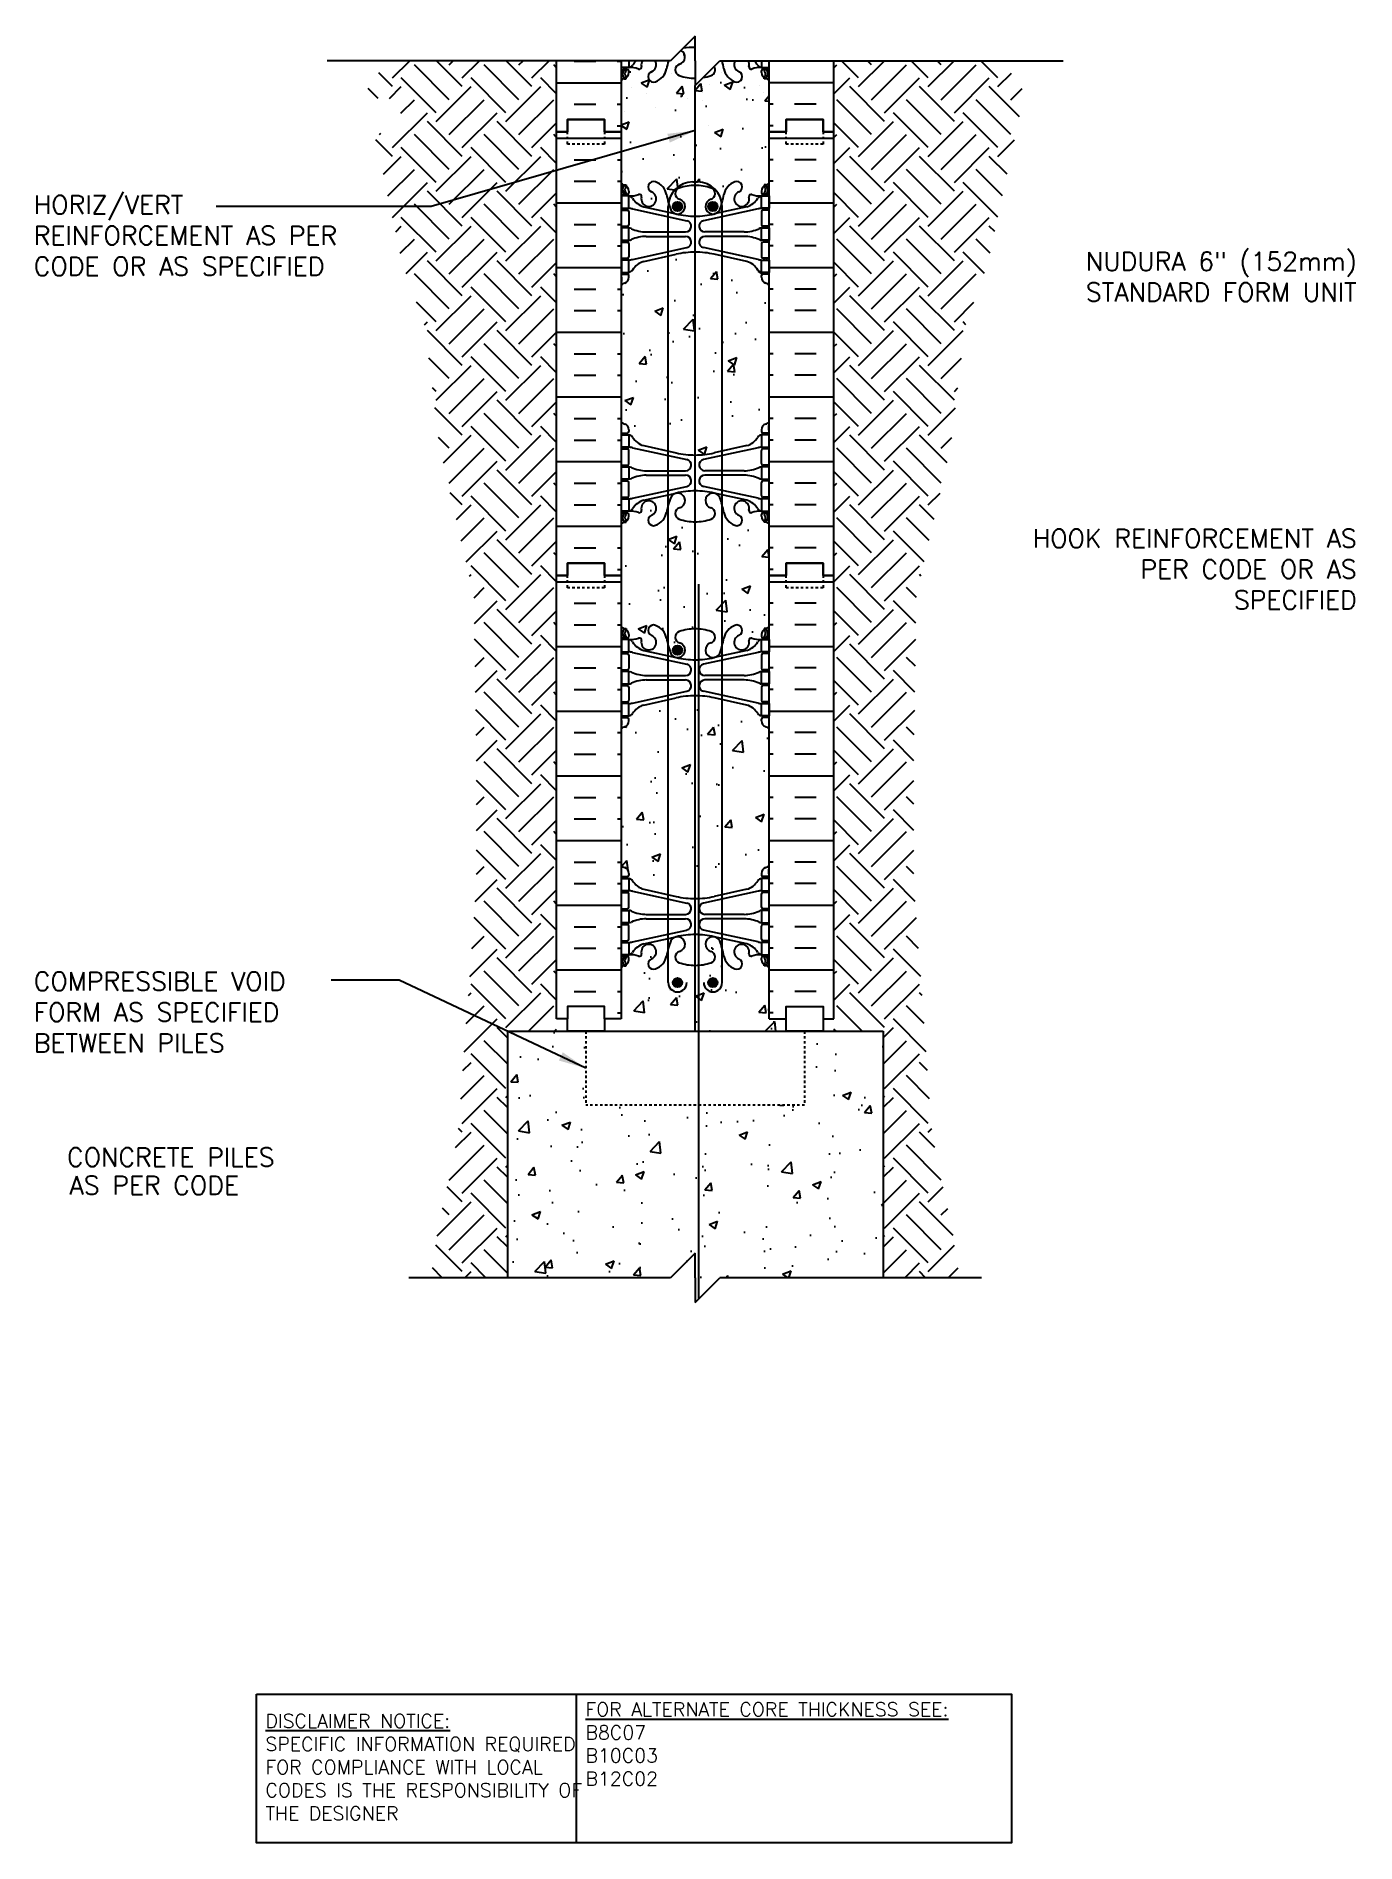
# Model space of a CAD drawing. Header units: inches. Extents: x 199.3 to 252.8, y 27.7 to 101.
import ezdxf
from ezdxf.enums import TextEntityAlignment as Align

# ---------------------------------------------------------------- set-up
doc = ezdxf.new("R2010")
doc.units = ezdxf.units.IN
doc.header["$LTSCALE"] = 0.5
doc.header["$MEASUREMENT"] = 0
doc.linetypes.add('DASHED2', pattern=[0.375, 0.25, -0.125])
doc.linetypes.add('HIDDEN2', pattern=[0.1875, 0.125, -0.0625])
for name, color, linetype in [('HATCH', 12, 'Continuous'), ('line25', 2, 'Continuous'), ('LINE3', 3, 'Continuous'), ('LINE50', 5, 'Continuous'), ('LINE9', 9, 'Continuous'), ('TEXT', 4, 'Continuous'), ('Web_Edge', 9, 'Continuous')]:
    doc.layers.add(name, color=color, linetype=linetype)
doc.styles.add('DIM', font='romans.shx', dxfattribs={"width": 0.7})
doc.styles.add('ROMANS', font='romans.shx', dxfattribs={"height": 0.75})
doc.styles.get("Standard").update_dxf_attribs({"font": 'romans.shx', "height": 0.75})
doc.dimstyles.new('ext_12', dxfattribs={"dimscale": 12, "dimtxt": 0.09375, "dimasz": 0.09375, "dimexe": 0.09375, "dimexo": 0.0625, "dimgap": 0.0625, "dimtad": 1, "dimdec": 1, "dimzin": 3, "dimdsep": 46, "dimlunit": 4, "dimtxsty": 'DIM', "dimcen": 0.09, "dimdle": 0.09375, "dimclrt": 4, "dimadec": 0, "dimazin": 0, "dimtfac": 1, "dimtdec": 1, "dimtmove": 2, "dimatfit": 3, "dimfxl": 1, "dimfrac": 2, "dimtolj": 1, "dimtzin": 0, "dimarcsym": 0})

msp = doc.modelspace()

# ---------------------------------------------------------------- texts
at = {"layer": 'TEXT', "style": 'ROMANS'}
for s, p in [('CONCRETE PILES ', (209.462, 55.15)), (' AS PER CODE ', (208.019, 54.008))]:
    msp.add_text(s, height=0.75, dxfattribs=at).set_placement(p, align=Align.RIGHT)
at = {"layer": 'TEXT', "char_height": 0.75, "width": 14.45078, "style": 'ROMANS'}
for s, insert, attachment_point in [('HORIZ/VERT REINFORCEMENT AS PER CODE OR AS SPECIFIED', (199.176, 92.925), 4), ('NUDURA 6" (152mm) STANDARD FORM UNIT', (252.869, 91.251), 6), ('HOOK REINFORCEMENT AS PER CODE OR AS SPECIFIED', (252.869, 79.385), 6), ('COMPRESSIBLE VOID FORM AS SPECIFIED BETWEEN PILES', (199.176, 61.409), 4)]:
    msp.add_mtext(s, dxfattribs=dict(at, insert=insert, attachment_point=attachment_point))
at = {"layer": 'TEXT', "char_height": 0.5625, "attachment_point": 4}
for s, insert, width in [('{\\LFOR ALTERNATE CORE THICKNESS SEE:\\P}B8C07\\PB10C03\\PB12C02', (221.571, 31.712), 23.33295), ('{\\LDISCLAIMER NOTICE:}\\PSPECIFIC INFORMATION REQUIRED FOR COMPLIANCE WITH LOCAL CODES IS THE RESPONSIBILITY OF THE DESIGNER', (208.579, 30.772), 14.00235)]:
    msp.add_mtext(s, dxfattribs=dict(at, insert=insert, width=width))

# ---------------------------------------------------------------- hatches: boundary and pattern name
at = {"layer": 'HATCH'}
h = msp.add_hatch(dxfattribs=at)
h.set_pattern_fill('EARTH', color=256, scale=8, angle=45, style=0)
h.set_pattern_definition([(135, (345.6143, 24.3634), (-2e-16, 2.828427), [2, -2]), (135, (346.1447, 24.8937), (-2e-16, 2.828427), [2, -2]), (135, (346.675, 25.424), (-2e-16, 2.828427), [2, -2]), (45, (346.675, 25.7776), (2.828427, 4e-16), [2, -2]), (45, (346.1447, 26.308), (2.828427, 4e-16), [2, -2]), (45, (345.6143, 26.8383), (2.828427, 4e-16), [2, -2])])
h.paths.add_polyline_path([(214.081, 97.073), (213.008, 97.073), (214.147, 91.773), (215.046, 89.276), (215.646, 84.384), (217.045, 78.293), (217.145, 71.603), (217.145, 66.611), (216.398, 56.386), (215.597, 52.652), (215.298, 50.634), (218.398, 50.634), (218.398, 60.634), (220.398, 60.634), (220.398, 100.015), (213.679, 100.015), (212.752, 99.089), (212.752, 98.486), (214.081, 98.486)])
h = msp.add_hatch(dxfattribs=at)
h.set_pattern_fill('AR-CONC', color=256, scale=0.5)
h.paths.add_polyline_path([(226.023, 98.803), (226.008, 98.804), (226.023, 98.822), (226.023, 99.015), (226.023, 99.309, -0.082755), (225.374, 99.417, -0.735593), (225.387, 99.875, 0.678361), (225.446, 100.439), (225.023, 100.015), (224.935, 100.015, 0.028192), (224.863, 99.685, -0.24438), (224.414, 99.164, -1), (224.251, 99.573, 0.464714), (224.398, 100.015), (223.878, 100.015, 0.198114), (223.841, 99.786, -0.601435), (223.721, 99.681, 0.10046), (223.328, 99.738), (223.223, 99.738), (223.223, 99.668), (223.27, 99.668, -0.414214), (223.333, 99.605), (223.333, 99.538, -0.249069), (223.223, 99.331), (223.223, 99.289), (223.133, 99.289, 0.064398), (223.023, 99.223), (223.023, 97.418), (223.348, 97.543), (223.246, 97.24), (223.023, 97.391), (223.023, 97.134), (223.023, 95.045, 0.064398), (223.133, 94.979), (223.223, 94.979), (223.223, 94.937, -0.249069), (223.333, 94.73), (223.333, 94.663, -0.414214), (223.27, 94.6), (223.223, 94.6), (223.223, 94.53), (223.328, 94.53, 0.10046), (223.721, 94.588, -0.601435), (223.841, 94.483, 2.182095), (224.251, 94.696, -1), (224.414, 95.104, -0.24438), (224.863, 94.583, 0.029495), (224.939, 94.238, -0.374225), (225.929, 95.1), (226.023, 95.1)])
h.paths.add_polyline_path([(229.023, 99.223, 0.064398), (228.913, 99.289), (228.823, 99.289), (228.823, 99.331, -0.249069), (228.713, 99.538), (228.713, 99.605, -0.414214), (228.775, 99.668), (228.823, 99.668), (228.823, 99.738), (228.718, 99.738, 0.10046), (228.324, 99.681, -0.601435), (228.204, 99.786, 0.198114), (228.168, 100.015), (227.648, 100.015, 0.464714), (227.794, 99.573, -1), (227.631, 99.164, -0.24438), (227.183, 99.685, 0.028192), (227.111, 100.015), (227.023, 100.015), (226.789, 99.782, -0.500184), (226.671, 99.417, -0.042559), (226.342, 99.334), (226.023, 99.015), (226.023, 98.822), (226.249, 99.091), (226.307, 98.778), (226.023, 98.803), (226.023, 95.1), (226.116, 95.1, -0.374225), (227.107, 94.238, 0.029495), (227.183, 94.583, -0.24438), (227.631, 95.104, -1), (227.794, 94.696, 2.182095), (228.204, 94.483, -0.601435), (228.324, 94.588, 0.10046), (228.718, 94.53), (228.823, 94.53), (228.823, 94.6), (228.775, 94.6, -0.414214), (228.713, 94.663), (228.713, 94.73, -0.249069), (228.823, 94.937), (228.823, 94.979), (228.913, 94.979, 0.064398), (229.023, 95.045), (229.023, 97.134)])
h.paths.add_polyline_path([(227.198, 99.021), (227.549, 99.156), (227.448, 98.853)], flags=16)
h.paths.add_polyline_path([(224.929, 92.09), (223.933, 91.871, 0.196323), (223.484, 91.525, -0.188973), (223.328, 91.43), (223.223, 91.43), (223.223, 91.36), (223.27, 91.36, -0.414214), (223.333, 91.298), (223.333, 91.23, -0.317837), (223.166, 90.995, 0.082415), (223.023, 90.916), (223.023, 85.353, 0.082415), (223.166, 85.274, -0.317837), (223.333, 85.038), (223.333, 84.97, -0.414214), (223.27, 84.908), (223.223, 84.908), (223.223, 84.838), (223.328, 84.838, -0.188973), (223.484, 84.743, 0.196323), (223.933, 84.397), (224.929, 84.178)])
h.paths.add_polyline_path([(226.023, 92.251, 0.057795), (225.255, 92.162), (224.929, 92.09), (224.929, 84.178), (225.255, 84.106, 0.057795), (226.023, 84.017)])
h.paths.add_polyline_path([(227.116, 92.09), (226.791, 92.162, 0.057795), (226.023, 92.251), (226.023, 84.017, 0.057795), (226.791, 84.106), (227.116, 84.178)])
h.paths.add_polyline_path([(229.023, 90.916, 0.082415), (228.879, 90.995, -0.317837), (228.713, 91.23), (228.713, 91.298, -0.414214), (228.775, 91.36), (228.823, 91.36), (228.823, 91.43), (228.718, 91.43, -0.188973), (228.562, 91.525, 0.196323), (228.113, 91.871), (227.116, 92.09), (227.116, 84.178), (228.113, 84.397, 0.196323), (228.562, 84.743, -0.188973), (228.718, 84.838), (228.823, 84.838), (228.823, 84.908), (228.775, 84.908, -0.414214), (228.713, 84.97), (228.713, 85.038, -0.317837), (228.879, 85.274, 0.082415), (229.023, 85.353)])
h.paths.add_polyline_path([(224.929, 81.996, 0.026498), (224.863, 81.685, -0.24438), (224.414, 81.164, -1), (224.251, 81.573, 2.182095), (223.841, 81.786, -0.601435), (223.721, 81.681, 0.10046), (223.328, 81.738), (223.223, 81.738), (223.223, 81.668), (223.27, 81.668, -0.414214), (223.333, 81.605), (223.333, 81.538, -0.249069), (223.223, 81.331), (223.223, 81.289), (223.133, 81.289, 0.064398), (223.023, 81.223), (223.023, 79.134), (223.023, 77.045, 0.064398), (223.133, 76.979), (223.223, 76.979), (223.223, 76.937, -0.249069), (223.333, 76.73), (223.333, 76.663, -0.414214), (223.27, 76.6), (223.223, 76.6), (223.223, 76.53), (223.328, 76.53, 0.10046), (223.721, 76.588, -0.601435), (223.841, 76.483, 2.182095), (224.251, 76.696, -1), (224.414, 77.104, -0.24438), (224.863, 76.583, 0.026498), (224.929, 76.273)])
h.paths.add_polyline_path([(226.023, 81.309, -0.082755), (225.374, 81.417, -0.735593), (225.387, 81.875, 1.553132), (225.029, 82.299, 0.026621), (224.929, 81.996), (224.929, 76.273, 0.026621), (225.029, 75.969, 1.553132), (225.387, 76.394, -0.735593), (225.374, 76.852, -0.082755), (226.023, 76.96)])
h.paths.add_polyline_path([(225.492, 76.1, -1), (225.117, 76.1, -1)], flags=16)
h.paths.add_polyline_path([(227.116, 81.996, 0.026621), (227.017, 82.299, 1.553132), (226.658, 81.875, -0.735593), (226.671, 81.417, -0.082755), (226.023, 81.309), (226.023, 76.96, -0.082755), (226.671, 76.852, -0.735593), (226.658, 76.394, 1.553132), (227.017, 75.969, 0.026621), (227.116, 76.273)])
h.paths.add_polyline_path([(229.023, 79.134), (229.023, 79.43), (228.196, 79.43), (227.116, 79.43), (227.116, 76.273, 0.026498), (227.183, 76.583, -0.24438), (227.631, 77.104, -1), (227.794, 76.696, 2.182095), (228.204, 76.483, -0.601435), (228.324, 76.588, 0.10046), (228.718, 76.53), (228.823, 76.53), (228.823, 76.6), (228.775, 76.6, -0.414214), (228.713, 76.663), (228.713, 76.73, -0.249069), (228.823, 76.937), (228.823, 76.979), (228.913, 76.979, 0.064398), (229.023, 77.045)])
h.paths.add_polyline_path([(229.023, 81.223, 0.064398), (228.913, 81.289), (228.823, 81.289), (228.823, 81.331, -0.249069), (228.713, 81.538), (228.713, 81.605, -0.414214), (228.775, 81.668), (228.823, 81.668), (228.823, 81.738), (228.718, 81.738, 0.10046), (228.324, 81.681, -0.601435), (228.204, 81.786, 2.182095), (227.794, 81.573, -1), (227.631, 81.164, -0.24438), (227.183, 81.685, 0.026498), (227.116, 81.996), (227.116, 79.43), (228.196, 79.43), (229.023, 79.43)])
h.paths.add_polyline_path([(224.929, 74.09), (223.933, 73.871, 0.196323), (223.484, 73.525, -0.188973), (223.328, 73.43), (223.223, 73.43), (223.223, 73.36), (223.27, 73.36, -0.414214), (223.333, 73.298), (223.333, 73.23, -0.317837), (223.166, 72.995, 0.082415), (223.023, 72.916), (223.023, 67.353, 0.082415), (223.166, 67.274, -0.317837), (223.333, 67.038), (223.333, 66.97, -0.414214), (223.27, 66.908), (223.223, 66.908), (223.223, 66.838), (223.328, 66.838, -0.188973), (223.484, 66.743, 0.196323), (223.933, 66.397), (224.929, 66.178)])
h.paths.add_polyline_path([(226.023, 74.251, 0.057795), (225.255, 74.162), (224.929, 74.09), (224.929, 66.178), (225.255, 66.106, 0.057795), (226.023, 66.017)])
h.paths.add_polyline_path([(226.158, 74.248, 0.010075), (226.023, 74.251), (226.023, 66.017, 0.010075), (226.158, 66.02)])
h.paths.add_polyline_path([(227.116, 74.09), (226.791, 74.162, 0.047692), (226.158, 74.248), (226.158, 66.02, 0.047692), (226.791, 66.106), (227.116, 66.178)])
h.paths.add_polyline_path([(229.023, 72.916, 0.082415), (228.879, 72.995, -0.317837), (228.713, 73.23), (228.713, 73.298, -0.414214), (228.775, 73.36), (228.823, 73.36), (228.823, 73.43), (228.718, 73.43, -0.188973), (228.562, 73.525, 0.196323), (228.113, 73.871), (227.116, 74.09), (227.116, 66.178), (228.113, 66.397, 0.196323), (228.562, 66.743, -0.188973), (228.718, 66.838), (228.823, 66.838), (228.823, 66.908), (228.775, 66.908, -0.414214), (228.713, 66.97), (228.713, 67.038, -0.317837), (228.879, 67.274, 0.082415), (229.023, 67.353)])
h.paths.add_polyline_path([(226.023, 63.309, -0.082755), (225.374, 63.417, -0.735593), (225.387, 63.875, 0.955472), (225.249, 64.468), (225.229, 64.464, 0.223253), (225.029, 64.299, 0.053157), (224.863, 63.685, -0.24438), (224.414, 63.164, -1), (224.251, 63.573, 2.182095), (223.841, 63.786, -0.601435), (223.721, 63.681, 0.10046), (223.328, 63.738), (223.223, 63.738), (223.223, 63.668), (223.27, 63.668, -0.414214), (223.333, 63.605), (223.333, 63.538, -0.249069), (223.223, 63.331), (223.223, 63.289), (223.133, 63.289, 0.064398), (223.023, 63.223), (223.023, 61.134), (222.335, 61.134), (222.335, 60.634), (226.023, 60.634)])
h.paths.add_polyline_path([(225.492, 62.608, -1), (225.117, 62.608, -1)], flags=16)
h.paths.add_polyline_path([(226.158, 63.313, -0.016915), (226.023, 63.309), (226.023, 60.634), (226.158, 60.634)])
h.paths.add_polyline_path([(229.023, 63.223, 0.064398), (228.913, 63.289), (228.823, 63.289), (228.823, 63.331, -0.249069), (228.713, 63.538), (228.713, 63.605, -0.414214), (228.775, 63.668), (228.823, 63.668), (228.823, 63.738), (228.718, 63.738, 0.10046), (228.324, 63.681, -0.601435), (228.204, 63.786, 2.182095), (227.794, 63.573, -1), (227.631, 63.164, -0.24438), (227.183, 63.685, 0.053157), (227.017, 64.299, 0.223253), (226.816, 64.464), (226.797, 64.468, 0.955472), (226.658, 63.875, -0.735593), (226.671, 63.417, -0.065748), (226.158, 63.313), (226.158, 60.634), (229.71, 60.634), (229.71, 61.134), (229.023, 61.134)])
h.paths.add_polyline_path([(226.554, 62.608, -1), (226.929, 62.608, -1)], flags=16)
h = msp.add_hatch(dxfattribs=at)
h.set_pattern_fill('EARTH', color=256, scale=8, angle=45, style=0)
h.set_pattern_definition([(45, (106.431, 24.3634), (2e-16, 2.828427), [2, -2]), (45, (105.9006, 24.8937), (2e-16, 2.828427), [2, -2]), (45, (105.3703, 25.424), (2e-16, 2.828427), [2, -2]), (135, (105.3703, 25.7776), (-2.828427, 4e-16), [2, -2]), (135, (105.9006, 26.308), (-2.828427, 4e-16), [2, -2]), (135, (106.431, 26.8383), (-2.828427, 4e-16), [2, -2])])
h.paths.add_polyline_path([(238.366, 100.015), (231.648, 100.015), (231.648, 60.634), (233.648, 60.634), (233.648, 50.634), (236.748, 50.634), (236.448, 52.652), (235.647, 56.386), (234.9, 66.611), (234.9, 71.603), (235, 78.293), (236.399, 84.384), (236.999, 89.276), (237.898, 91.773), (239.293, 98.262), (239.293, 99.089)])
h = msp.add_hatch(dxfattribs=at)
h.set_pattern_fill('INSUL', color=256, scale=7, style=0)
h.set_pattern_definition([(0, (-2703.139, -317.8753), (0, 2.625), []), (0, (-2703.139, -317.0003), (0, 2.625), [0.875, -0.875]), (0, (-2703.139, -316.1253), (0, 2.625), [0.875, -0.875])])
h.paths.add_polyline_path([(220.398, 79.134), (220.835, 79.134), (220.835, 79.634), (222.335, 79.634), (222.335, 79.134), (223.023, 79.134), (223.023, 97.134), (222.335, 97.134), (222.335, 97.634), (220.835, 97.634), (220.835, 97.134), (220.398, 97.134)])
h = msp.add_hatch(dxfattribs=at)
h.set_pattern_fill('INSUL', color=256, scale=7, style=0)
h.set_pattern_definition([(180, (3155.1842, -317.8753), (0, 2.625), []), (180, (3155.1842, -317.0003), (0, 2.625), [0.875, -0.875]), (180, (3155.1842, -316.1253), (0, 2.625), [0.875, -0.875])])
h.paths.add_polyline_path([(231.648, 79.134), (231.21, 79.134), (231.21, 79.634), (229.71, 79.634), (229.71, 79.134), (229.023, 79.134), (229.023, 97.134), (229.71, 97.134), (229.71, 97.634), (231.21, 97.634), (231.21, 97.134), (231.648, 97.134)])
h = msp.add_hatch(dxfattribs=at)
h.set_pattern_fill('INSUL', color=256, scale=7, style=0)
h.set_pattern_definition([(0, (-2703.139, -335.8753), (0, 2.625), []), (0, (-2703.139, -335.0003), (0, 2.625), [0.875, -0.875]), (0, (-2703.139, -334.1253), (0, 2.625), [0.875, -0.875])])
h.paths.add_polyline_path([(220.398, 61.134), (220.835, 61.134), (220.835, 61.634), (222.335, 61.634), (222.335, 61.134), (223.023, 61.134), (223.023, 79.134), (222.335, 79.134), (222.335, 79.634), (220.835, 79.634), (220.835, 79.134), (220.398, 79.134)])
h = msp.add_hatch(dxfattribs=at)
h.set_pattern_fill('INSUL', color=256, scale=7, style=0)
h.set_pattern_definition([(180, (3155.1842, -335.8753), (0, 2.625), []), (180, (3155.1842, -335.0003), (0, 2.625), [0.875, -0.875]), (180, (3155.1842, -334.1253), (0, 2.625), [0.875, -0.875])])
h.paths.add_polyline_path([(231.648, 61.134), (231.21, 61.134), (231.21, 61.634), (229.71, 61.634), (229.71, 61.134), (229.023, 61.134), (229.023, 79.134), (229.71, 79.134), (229.71, 79.634), (231.21, 79.634), (231.21, 79.134), (231.648, 79.134)])
h = msp.add_hatch(dxfattribs=at)
h.set_pattern_fill('AR-CONC', color=256, scale=0.5)
h.paths.add_polyline_path([(226.158, 57.634), (221.585, 57.634), (221.585, 60.634), (218.398, 60.634), (218.398, 50.634), (225.023, 50.634), (226.023, 51.634), (226.023, 50.634), (226.023, 49.634), (226.158, 49.769)])
h.paths.add_polyline_path([(233.648, 60.634), (230.46, 60.634), (230.46, 57.634), (226.158, 57.634), (226.158, 49.769), (227.023, 50.634), (233.648, 50.634)])
at = {"layer": 'LINE3'}
for points in [[(225.492, 94.1, 1), (225.117, 94.1, 1)], [(226.929, 94.1, 1), (226.554, 94.1, 1)], [(225.492, 76.1, 1), (225.117, 76.1, 1)], [(225.492, 62.608, 1), (225.117, 62.608, 1)], [(226.929, 62.608, 1), (226.554, 62.608, 1)]]:
    msp.add_hatch(color=256, dxfattribs=at).paths.add_polyline_path(points)

# ---------------------------------------------------------------- linework, layer by layer
at = {"layer": 'HATCH'}
for p, q in [((221.111, 100), (221.986, 100)), ((222.861, 100), (223.023, 100)), ((229.184, 100), (229.023, 100)), ((230.934, 100), (230.059, 100)), ((220.398, 99.125), (223.023, 99.125)), ((225.059, 99.505), (225.059, 99.505)), ((226.008, 98.804), (226.249, 99.092)), ((226.307, 98.776), (226.25, 99.089)), ((226.618, 99.042), (226.618, 99.042)), ((226.8, 99.676), (226.8, 99.676)), ((227.103, 99.528), (227.103, 99.528)), ((227.198, 99.021), (227.548, 99.155)), ((227.198, 99.021), (227.447, 98.853)), ((227.447, 98.851), (227.548, 99.153)), ((228.628, 99.001), (228.628, 99.001)), ((231.648, 99.125), (229.023, 99.125)), ((221.111, 98.25), (221.986, 98.25)), ((222.861, 98.25), (223.023, 98.25)), ((223.445, 98.946), (223.445, 98.946)), ((224.051, 98.69), (224.051, 98.69)), ((225.712, 98.501), (225.712, 98.501)), ((226.008, 98.804), (226.307, 98.778)), ((226.114, 98.833), (226.114, 98.833)), ((226.302, 98.385), (226.302, 98.385)), ((228.783, 98.721), (228.783, 98.721)), ((229.184, 98.25), (229.023, 98.25)), ((230.934, 98.25), (230.059, 98.25)), ((223.023, 97.418), (223.347, 97.543)), ((223.157, 97.971), (223.157, 97.971)), ((223.246, 97.238), (223.347, 97.541)), ((224.409, 98.136), (224.409, 98.136)), ((222.861, 97.375), (223.023, 97.375)), ((223.023, 97.391), (223.246, 97.241)), ((226.557, 97.378), (226.557, 97.378)), ((229.184, 97.375), (229.023, 97.375))]:
    msp.add_line(p, q, dxfattribs=at)
at = {"layer": 'HATCH', "linetype": 'HIDDEN2'}
for p, q in [((221.585, 60.634), (221.585, 57.634)), ((230.46, 60.634), (230.46, 57.634)), ((230.46, 57.634), (221.585, 57.634))]:
    msp.add_line(p, q, dxfattribs=at)
at = {"layer": 'line25'}
for p, q in [((223.023, 100.015), (223.023, 97.134)), ((229.023, 97.134), (229.023, 100.015)), ((223.023, 97.134), (223.023, 79.134)), ((229.023, 79.134), (229.023, 97.134)), ((223.023, 79.134), (223.023, 61.134)), ((229.023, 61.134), (229.023, 79.134))]:
    msp.add_line(p, q, dxfattribs=at)
at = {"layer": 'LINE3'}
for p, q in [((226.023, 60.634), (226.023, 99.015)), ((225.929, 95.1), (226.116, 95.1)), ((224.929, 62.608), (224.929, 94.1)), ((227.116, 62.608), (227.116, 94.1)), ((226.158, 78.772), (226.158, 49.769))]:
    msp.add_line(p, q, dxfattribs=at)
for centre in [(225.304, 94.1), (226.741, 94.1), (225.304, 76.1), (225.304, 62.608), (226.741, 62.608)]:
    msp.add_circle(centre, 0.188, dxfattribs=at)
for centre, radius, start, end in [((225.929, 94.1), 1, 90, 180), ((226.116, 94.1), 1, 0, 90), ((225.304, 62.608), 0.375, 180, 0), ((226.741, 62.608), 0.375, 180, 0)]:
    msp.add_arc(centre, radius, start, end, dxfattribs=at)
at = {"layer": 'LINE50'}
for p, q in [((220.398, 97.134), (220.398, 100.015)), ((231.648, 97.134), (231.648, 100.015)), ((220.398, 79.134), (220.398, 97.134)), ((231.648, 79.134), (231.648, 97.134)), ((220.398, 61.134), (220.398, 79.134)), ((231.648, 61.134), (231.648, 79.134)), ((218.398, 60.634), (218.398, 50.634)), ((218.398, 60.634), (233.648, 60.634)), ((233.648, 60.634), (233.648, 50.634))]:
    msp.add_line(p, q, dxfattribs=at)
for points in [[(223.023, 97.134), (222.335, 97.134), (222.335, 97.634), (220.835, 97.634), (220.835, 97.134), (220.398, 97.134)], [(220.398, 97.134), (220.835, 97.134), (220.835, 97.634), (222.335, 97.634), (222.335, 97.134), (223.023, 97.134)], [(229.023, 97.134), (229.71, 97.134), (229.71, 97.634), (231.21, 97.634), (231.21, 97.134), (231.648, 97.134)], [(231.648, 97.134), (231.21, 97.134), (231.21, 97.634), (229.71, 97.634), (229.71, 97.134), (229.023, 97.134)], [(223.023, 79.134), (222.335, 79.134), (222.335, 79.634), (220.835, 79.634), (220.835, 79.134), (220.398, 79.134)], [(220.398, 79.134), (220.835, 79.134), (220.835, 79.634), (222.335, 79.634), (222.335, 79.134), (223.023, 79.134)], [(229.023, 79.134), (229.71, 79.134), (229.71, 79.634), (231.21, 79.634), (231.21, 79.134), (231.648, 79.134)], [(231.648, 79.134), (231.21, 79.134), (231.21, 79.634), (229.71, 79.634), (229.71, 79.134), (229.023, 79.134)], [(223.023, 61.134), (222.335, 61.134), (222.335, 61.634), (220.835, 61.634), (220.835, 61.134), (220.398, 61.134)], [(229.023, 61.134), (229.71, 61.134), (229.71, 61.634), (231.21, 61.634), (231.21, 61.134), (231.648, 61.134)]]:
    msp.add_lwpolyline(points, dxfattribs=at)
at = {"layer": 'LINE9'}
for p, q in [((226.023, 101.015), (225.023, 100.015)), ((226.023, 100.015), (226.023, 101.015)), ((225.023, 100.015), (211.084, 100.015)), ((226.023, 99.015), (227.023, 100.015)), ((226.023, 100.015), (226.023, 99.015)), ((227.023, 100.015), (240.962, 100.015)), ((226.023, 51.634), (225.023, 50.634)), ((226.023, 50.634), (226.023, 51.634)), ((225.023, 50.634), (214.398, 50.634)), ((226.023, 49.634), (227.023, 50.634)), ((226.023, 50.634), (226.023, 49.634)), ((237.648, 50.634), (227.023, 50.634))]:
    msp.add_line(p, q, dxfattribs=at)
at = {"layer": 'LINE9', "linetype": 'DASHED2', "ltscale": 0.15}
for points in [[(222.335, 97.134), (222.335, 97.134), (222.335, 96.634), (220.835, 96.634), (220.835, 97.134), (220.835, 97.134)], [(231.21, 97.134), (231.21, 97.134), (231.21, 96.634), (229.71, 96.634), (229.71, 97.134), (229.71, 97.134)], [(222.335, 79.134), (222.335, 79.134), (222.335, 78.634), (220.835, 78.634), (220.835, 79.134), (220.835, 79.134)], [(231.21, 79.134), (231.21, 79.134), (231.21, 78.634), (229.71, 78.634), (229.71, 79.134), (229.71, 79.134)]]:
    msp.add_lwpolyline(points, dxfattribs=at)
at = {"layer": 'LINE9'}
for points in [[(222.335, 61.134), (222.335, 60.634), (220.835, 60.634), (220.835, 61.134)], [(231.21, 61.134), (231.21, 60.634), (229.71, 60.634), (229.71, 61.134)]]:
    msp.add_lwpolyline(points, dxfattribs=at)
at = {"layer": 'TEXT'}
for points in [[(225.117, 94.1, 0, 0.36, 0), (224.037, 94.1, 0, 0, 0), (206.574, 94.1, 0, 0, 0)], [(230.723, 91.572, 0, 0.36, 0), (231.803, 91.572, 0, 0, 0), (239.865, 91.572, 0, 0, 0)], [(227.116, 79.43, 0, 0.36, 0), (228.196, 79.43, 0, 0, 0), (239.666, 79.43, 0, 0, 0)], [(218.398, 55.436, 0, 0.36, 0), (217.318, 55.436, 0, 0, 0), (209.009, 55.436, 0, 0, 0)]]:
    msp.add_lwpolyline(points, format="xyseb", dxfattribs=at)
msp.add_lwpolyline([(208.212, 33.738), (221.196, 33.738), (221.196, 27.7), (208.212, 27.7)], close=True, dxfattribs=at)
msp.add_lwpolyline([(221.196, 33.738), (238.856, 33.738), (238.856, 27.7), (221.196, 27.7)], dxfattribs=at)
at = {"layer": 'Web_Edge'}
for p, q in [((223.133, 99.668), (223.133, 99.738)), ((223.223, 99.668), (223.223, 99.738)), ((228.823, 99.668), (228.823, 99.738)), ((228.913, 99.668), (228.913, 99.738)), ((223.023, 99.668), (223.27, 99.668)), ((223.023, 99.568), (223.065, 99.568)), ((223.133, 99.289), (223.223, 99.289)), ((223.223, 99.289), (223.223, 99.331)), ((223.333, 99.538), (223.333, 99.605)), ((228.713, 99.538), (228.713, 99.605)), ((229.023, 99.668), (228.775, 99.668)), ((228.823, 99.289), (228.823, 99.331)), ((228.913, 99.289), (228.823, 99.289)), ((229.023, 99.568), (228.981, 99.568)), ((223.023, 94.7), (223.065, 94.7)), ((223.023, 94.6), (223.27, 94.6)), ((223.133, 94.979), (223.223, 94.979)), ((223.133, 94.6), (223.133, 94.53)), ((223.223, 94.979), (223.223, 94.937)), ((223.223, 94.6), (223.223, 94.53)), ((223.333, 94.73), (223.333, 94.663)), ((228.713, 94.73), (228.713, 94.663)), ((229.023, 94.6), (228.775, 94.6)), ((228.913, 94.979), (228.823, 94.979)), ((228.823, 94.979), (228.823, 94.937)), ((228.823, 94.6), (228.823, 94.53)), ((228.913, 94.6), (228.913, 94.53)), ((229.023, 94.7), (228.981, 94.7)), ((223.023, 93.96), (223.27, 93.96)), ((223.133, 94.03), (223.133, 93.96)), ((223.223, 94.03), (223.223, 93.96)), ((223.333, 93.898), (223.333, 93.363)), ((223.472, 94.007), (225.683, 93.525)), ((223.933, 94.089), (225.255, 93.799)), ((228.574, 94.007), (226.362, 93.525)), ((228.113, 94.089), (226.791, 93.799)), ((228.713, 93.898), (228.713, 93.363)), ((229.023, 93.96), (228.775, 93.96)), ((228.823, 94.03), (228.823, 93.96)), ((228.913, 94.03), (228.913, 93.96)), ((223.023, 93.3), (223.27, 93.3)), ((223.133, 93.3), (223.133, 93.23)), ((223.223, 93.3), (223.223, 93.23)), ((229.023, 93.3), (228.775, 93.3)), ((228.823, 93.3), (228.823, 93.23)), ((228.913, 93.3), (228.913, 93.23)), ((223.023, 92.66), (223.27, 92.66)), ((223.133, 92.73), (223.133, 92.66)), ((223.223, 92.73), (223.223, 92.66)), ((223.333, 92.598), (223.333, 92.063)), ((223.472, 91.954), (225.683, 92.436)), ((224.037, 93.07), (225.634, 93.07)), ((224.037, 92.89), (225.634, 92.89)), ((228.574, 91.954), (226.362, 92.436)), ((228.008, 93.07), (226.412, 93.07)), ((228.008, 92.89), (226.412, 92.89)), ((228.713, 92.598), (228.713, 92.063)), ((229.023, 92.66), (228.775, 92.66)), ((228.823, 92.73), (228.823, 92.66)), ((228.913, 92.73), (228.913, 92.66)), ((223.023, 92), (223.27, 92)), ((223.133, 92), (223.133, 91.93)), ((223.223, 92), (223.223, 91.93)), ((223.933, 91.871), (225.255, 92.162)), ((228.113, 91.871), (226.791, 92.162)), ((229.023, 92), (228.775, 92)), ((228.823, 92), (228.823, 91.93)), ((228.913, 92), (228.913, 91.93)), ((223.023, 91.36), (223.27, 91.36)), ((223.033, 91.24), (223.033, 91.054)), ((223.133, 91.43), (223.133, 91.36)), ((223.223, 91.43), (223.223, 91.36)), ((223.333, 91.23), (223.333, 91.298)), ((228.713, 91.23), (228.713, 91.298)), ((229.023, 91.36), (228.775, 91.36)), ((228.823, 91.43), (228.823, 91.36)), ((228.913, 91.43), (228.913, 91.36)), ((229.013, 91.24), (229.013, 91.054)), ((223.033, 85.028), (223.033, 85.214)), ((229.013, 85.028), (229.013, 85.214)), ((223.023, 84.908), (223.27, 84.908)), ((223.133, 84.838), (223.133, 84.908)), ((223.133, 84.268), (223.133, 84.338)), ((223.223, 84.838), (223.223, 84.908)), ((223.223, 84.268), (223.223, 84.338)), ((223.333, 85.038), (223.333, 84.97)), ((223.472, 84.314), (225.683, 83.833)), ((223.933, 84.397), (225.255, 84.106)), ((228.574, 84.314), (226.362, 83.833)), ((228.113, 84.397), (226.791, 84.106)), ((228.713, 85.038), (228.713, 84.97)), ((229.023, 84.908), (228.775, 84.908)), ((228.823, 84.838), (228.823, 84.908)), ((228.823, 84.268), (228.823, 84.338)), ((228.913, 84.838), (228.913, 84.908)), ((228.913, 84.268), (228.913, 84.338)), ((223.023, 84.268), (223.27, 84.268)), ((223.023, 83.608), (223.27, 83.608)), ((223.133, 83.538), (223.133, 83.608)), ((223.223, 83.538), (223.223, 83.608)), ((223.333, 83.67), (223.333, 84.205)), ((228.713, 83.67), (228.713, 84.205)), ((229.023, 84.268), (228.775, 84.268)), ((229.023, 83.608), (228.775, 83.608)), ((228.823, 83.538), (228.823, 83.608)), ((228.913, 83.538), (228.913, 83.608)), ((223.023, 82.968), (223.27, 82.968)), ((223.133, 82.968), (223.133, 83.038)), ((223.223, 82.968), (223.223, 83.038)), ((223.333, 82.37), (223.333, 82.905)), ((224.037, 83.378), (225.634, 83.378)), ((224.037, 83.198), (225.634, 83.198)), ((228.008, 83.378), (226.412, 83.378)), ((228.008, 83.198), (226.412, 83.198)), ((228.713, 82.37), (228.713, 82.905)), ((229.023, 82.968), (228.775, 82.968)), ((228.823, 82.968), (228.823, 83.038)), ((228.913, 82.968), (228.913, 83.038)), ((223.023, 82.308), (223.27, 82.308)), ((223.133, 82.238), (223.133, 82.308)), ((223.223, 82.238), (223.223, 82.308)), ((223.472, 82.262), (225.683, 82.743)), ((223.933, 82.179), (225.255, 82.47)), ((228.574, 82.262), (226.362, 82.743)), ((228.113, 82.179), (226.791, 82.47)), ((229.023, 82.308), (228.775, 82.308)), ((228.823, 82.238), (228.823, 82.308)), ((228.913, 82.238), (228.913, 82.308)), ((223.023, 81.668), (223.27, 81.668)), ((223.023, 81.568), (223.065, 81.568)), ((223.133, 81.668), (223.133, 81.738)), ((223.223, 81.668), (223.223, 81.738)), ((223.333, 81.538), (223.333, 81.605)), ((228.713, 81.538), (228.713, 81.605)), ((229.023, 81.668), (228.775, 81.668)), ((228.823, 81.668), (228.823, 81.738)), ((228.913, 81.668), (228.913, 81.738)), ((229.023, 81.568), (228.981, 81.568)), ((223.133, 81.289), (223.223, 81.289)), ((223.223, 81.289), (223.223, 81.331)), ((228.823, 81.289), (228.823, 81.331)), ((228.913, 81.289), (228.823, 81.289)), ((223.023, 76.7), (223.065, 76.7)), ((223.023, 76.6), (223.27, 76.6)), ((223.133, 76.979), (223.223, 76.979)), ((223.133, 76.6), (223.133, 76.53)), ((223.223, 76.979), (223.223, 76.937)), ((223.223, 76.6), (223.223, 76.53)), ((223.333, 76.73), (223.333, 76.663)), ((228.713, 76.73), (228.713, 76.663)), ((229.023, 76.6), (228.775, 76.6)), ((228.913, 76.979), (228.823, 76.979)), ((228.823, 76.979), (228.823, 76.937)), ((228.823, 76.6), (228.823, 76.53)), ((228.913, 76.6), (228.913, 76.53)), ((229.023, 76.7), (228.981, 76.7)), ((223.023, 75.96), (223.27, 75.96)), ((223.133, 76.03), (223.133, 75.96)), ((223.223, 76.03), (223.223, 75.96)), ((223.333, 75.898), (223.333, 75.363)), ((223.472, 76.007), (225.683, 75.525)), ((223.933, 76.089), (225.255, 75.799)), ((228.574, 76.007), (226.362, 75.525)), ((228.113, 76.089), (226.791, 75.799)), ((228.713, 75.898), (228.713, 75.363)), ((229.023, 75.96), (228.775, 75.96)), ((228.823, 76.03), (228.823, 75.96)), ((228.913, 76.03), (228.913, 75.96)), ((223.023, 75.3), (223.27, 75.3)), ((223.133, 75.3), (223.133, 75.23)), ((223.223, 75.3), (223.223, 75.23)), ((224.037, 75.07), (225.634, 75.07)), ((224.037, 74.89), (225.634, 74.89)), ((228.008, 75.07), (226.412, 75.07)), ((228.008, 74.89), (226.412, 74.89)), ((229.023, 75.3), (228.775, 75.3)), ((228.823, 75.3), (228.823, 75.23)), ((228.913, 75.3), (228.913, 75.23)), ((223.023, 74.66), (223.27, 74.66)), ((223.133, 74.73), (223.133, 74.66)), ((223.223, 74.73), (223.223, 74.66)), ((223.333, 74.598), (223.333, 74.063)), ((223.472, 73.954), (225.683, 74.436)), ((223.933, 73.871), (225.255, 74.162)), ((228.574, 73.954), (226.362, 74.436)), ((228.113, 73.871), (226.791, 74.162)), ((228.713, 74.598), (228.713, 74.063)), ((229.023, 74.66), (228.775, 74.66)), ((228.823, 74.73), (228.823, 74.66)), ((228.913, 74.73), (228.913, 74.66)), ((223.023, 74), (223.27, 74)), ((223.023, 73.36), (223.27, 73.36)), ((223.133, 74), (223.133, 73.93)), ((223.133, 73.43), (223.133, 73.36)), ((223.223, 74), (223.223, 73.93)), ((223.223, 73.43), (223.223, 73.36)), ((229.023, 74), (228.775, 74)), ((229.023, 73.36), (228.775, 73.36)), ((228.823, 74), (228.823, 73.93)), ((228.823, 73.43), (228.823, 73.36)), ((228.913, 74), (228.913, 73.93)), ((228.913, 73.43), (228.913, 73.36)), ((223.033, 73.24), (223.033, 73.054)), ((223.333, 73.23), (223.333, 73.298)), ((228.713, 73.23), (228.713, 73.298)), ((229.013, 73.24), (229.013, 73.054)), ((223.023, 66.908), (223.27, 66.908)), ((223.033, 67.028), (223.033, 67.214)), ((223.133, 66.838), (223.133, 66.908)), ((223.223, 66.838), (223.223, 66.908)), ((223.333, 67.038), (223.333, 66.97)), ((228.713, 67.038), (228.713, 66.97)), ((229.023, 66.908), (228.775, 66.908)), ((228.823, 66.838), (228.823, 66.908)), ((228.913, 66.838), (228.913, 66.908)), ((229.013, 67.028), (229.013, 67.214)), ((223.023, 66.268), (223.27, 66.268)), ((223.133, 66.268), (223.133, 66.338)), ((223.223, 66.268), (223.223, 66.338)), ((223.333, 65.67), (223.333, 66.205)), ((223.472, 66.314), (225.683, 65.833)), ((223.933, 66.397), (225.255, 66.106)), ((228.574, 66.314), (226.362, 65.833)), ((228.113, 66.397), (226.791, 66.106)), ((228.713, 65.67), (228.713, 66.205)), ((229.023, 66.268), (228.775, 66.268)), ((228.823, 66.268), (228.823, 66.338)), ((228.913, 66.268), (228.913, 66.338)), ((223.023, 65.608), (223.27, 65.608)), ((223.133, 65.538), (223.133, 65.608)), ((223.223, 65.538), (223.223, 65.608)), ((224.037, 65.378), (225.634, 65.378)), ((228.008, 65.378), (226.412, 65.378)), ((229.023, 65.608), (228.775, 65.608)), ((228.823, 65.538), (228.823, 65.608)), ((228.913, 65.538), (228.913, 65.608)), ((223.023, 64.968), (223.27, 64.968)), ((223.133, 64.968), (223.133, 65.038)), ((223.223, 64.968), (223.223, 65.038)), ((223.333, 64.37), (223.333, 64.905)), ((223.472, 64.262), (225.683, 64.743)), ((224.037, 65.198), (225.634, 65.198)), ((228.574, 64.262), (226.362, 64.743)), ((228.008, 65.198), (226.412, 65.198)), ((228.713, 64.37), (228.713, 64.905)), ((229.023, 64.968), (228.775, 64.968)), ((228.823, 64.968), (228.823, 65.038)), ((228.913, 64.968), (228.913, 65.038)), ((223.023, 64.308), (223.27, 64.308)), ((223.133, 64.238), (223.133, 64.308)), ((223.223, 64.238), (223.223, 64.308)), ((223.933, 64.179), (225.255, 64.47)), ((228.113, 64.179), (226.791, 64.47)), ((229.023, 64.308), (228.775, 64.308)), ((228.823, 64.238), (228.823, 64.308)), ((228.913, 64.238), (228.913, 64.308)), ((223.023, 63.668), (223.27, 63.668)), ((223.023, 63.568), (223.065, 63.568)), ((223.133, 63.668), (223.133, 63.738)), ((223.133, 63.289), (223.223, 63.289)), ((223.223, 63.668), (223.223, 63.738)), ((223.223, 63.289), (223.223, 63.331)), ((223.333, 63.538), (223.333, 63.605)), ((228.713, 63.538), (228.713, 63.605)), ((229.023, 63.668), (228.775, 63.668)), ((228.823, 63.668), (228.823, 63.738)), ((228.823, 63.289), (228.823, 63.331)), ((228.913, 63.289), (228.823, 63.289)), ((228.913, 63.668), (228.913, 63.738)), ((229.023, 63.568), (228.981, 63.568))]:
    msp.add_line(p, q, dxfattribs=at)
for points in [[(223.328, 100.015), (223.328, 99.738), (223.028, 99.738), (223.028, 100.015)], [(228.718, 100.015), (228.718, 99.738), (229.018, 99.738), (229.018, 100.015)]]:
    msp.add_lwpolyline(points, dxfattribs=at)
for points in [[(223.028, 94.03), (223.328, 94.03), (223.328, 94.53), (223.028, 94.53)], [(229.018, 94.03), (228.718, 94.03), (228.718, 94.53), (229.018, 94.53)], [(223.028, 92.73), (223.328, 92.73), (223.328, 93.23), (223.028, 93.23)], [(229.018, 92.73), (228.718, 92.73), (228.718, 93.23), (229.018, 93.23)], [(223.028, 91.43), (223.328, 91.43), (223.328, 91.93), (223.028, 91.93)], [(229.018, 91.43), (228.718, 91.43), (228.718, 91.93), (229.018, 91.93)], [(223.028, 84.838), (223.328, 84.838), (223.328, 84.338), (223.028, 84.338)], [(229.018, 84.838), (228.718, 84.838), (228.718, 84.338), (229.018, 84.338)], [(223.028, 83.538), (223.328, 83.538), (223.328, 83.038), (223.028, 83.038)], [(229.018, 83.538), (228.718, 83.538), (228.718, 83.038), (229.018, 83.038)], [(223.028, 82.238), (223.328, 82.238), (223.328, 81.738), (223.028, 81.738)], [(229.018, 82.238), (228.718, 82.238), (228.718, 81.738), (229.018, 81.738)], [(223.028, 76.03), (223.328, 76.03), (223.328, 76.53), (223.028, 76.53)], [(229.018, 76.03), (228.718, 76.03), (228.718, 76.53), (229.018, 76.53)], [(223.028, 74.73), (223.328, 74.73), (223.328, 75.23), (223.028, 75.23)], [(229.018, 74.73), (228.718, 74.73), (228.718, 75.23), (229.018, 75.23)], [(223.028, 73.43), (223.328, 73.43), (223.328, 73.93), (223.028, 73.93)], [(229.018, 73.43), (228.718, 73.43), (228.718, 73.93), (229.018, 73.93)], [(223.028, 66.838), (223.328, 66.838), (223.328, 66.338), (223.028, 66.338)], [(229.018, 66.838), (228.718, 66.838), (228.718, 66.338), (229.018, 66.338)], [(223.028, 65.538), (223.328, 65.538), (223.328, 65.038), (223.028, 65.038)], [(229.018, 65.538), (228.718, 65.538), (228.718, 65.038), (229.018, 65.038)], [(223.028, 64.238), (223.328, 64.238), (223.328, 63.738), (223.028, 63.738)], [(229.018, 64.238), (228.718, 64.238), (228.718, 63.738), (229.018, 63.738)]]:
    msp.add_lwpolyline(points, close=True, dxfattribs=at)
for centre, radius, start, end in [((226.023, 97.203), 3.356, 90, 98.44881), ((223.285, 99.984), 0.25, 279.9177, 322.72234), ((223.384, 98.74), 1, 70.0933, 93.21213), ((224.132, 99.456), 0.75, 131.78007, 149.84502), ((223.753, 99.765), 0.09, 251.13486, 13.32049), ((224.138, 99.856), 0.305, 148.49651, 193.32049), ((224.138, 99.856), 0.305, 291.80375, 31.50349), ((227.826, 99.214), 3, 164.51341, 170.97273), ((225.452, 99.644), 0.24, 105.72535, 251.07704), ((225.304, 100.168), 0.305, 285.72535, 62.33115), ((226.593, 99.644), 0.24, 288.92296, 35.21681), ((224.22, 99.214), 3, 9.02727, 15.48659), ((227.908, 99.856), 0.305, 148.49651, 248.19625), ((227.908, 99.856), 0.305, 346.67951, 31.50349), ((228.292, 99.765), 0.09, 166.67951, 288.86514), ((228.662, 98.74), 1, 86.78787, 109.9067), ((227.913, 99.456), 0.75, 30.15498, 48.21993), ((228.761, 99.984), 0.25, 217.27766, 260.0823), ((223.333, 98.831), 0.6, 114.92523, 121.10933), ((223.333, 98.831), 0.5, 109.47122, 128.31666), ((223.065, 99.548), 0.02, 345.84593, 90), ((223.326, 99.483), 0.25, 137.53913, 219.88549), ((223.071, 99.393), 0.02, 294.92523, 19.2084), ((223.169, 99.353), 0.045, 218.552, 40.8121), ((223.175, 99.622), 0.045, 317.53913, 137.53913), ((223.326, 99.483), 0.16, 137.53913, 219.99992), ((223.083, 99.538), 0.25, 289.47122, 360), ((223.27, 99.605), 0.0625, 360, 90), ((224.333, 99.369), 0.22, 111.80375, 291.80375), ((224.138, 99.856), 0.745, 291.80375, 346.73478), ((226.023, 101.309), 2, 251.07704, 270), ((226.023, 101.309), 2, 279.17513, 288.92296), ((227.908, 99.856), 0.745, 193.26522, 248.19625), ((227.713, 99.369), 0.22, 248.19625, 68.19625), ((228.775, 99.605), 0.0625, 90, 180), ((228.963, 99.538), 0.25, 180, 250.52878), ((228.87, 99.622), 0.045, 42.46087, 222.46087), ((228.877, 99.353), 0.045, 139.1879, 321.448), ((228.719, 99.483), 0.16, 320.00008, 42.46087), ((228.713, 98.831), 0.5, 51.68334, 70.52878), ((228.719, 99.483), 0.25, 320.11451, 42.46087), ((228.974, 99.393), 0.02, 160.7916, 245.07477), ((228.981, 99.548), 0.02, 90, 194.15407), ((228.713, 98.831), 0.6, 58.89067, 65.07477), ((223.333, 95.437), 0.5, 231.68334, 250.52878), ((223.333, 95.437), 0.6, 238.89067, 245.07477), ((223.065, 94.72), 0.02, 270, 14.15407), ((223.326, 94.785), 0.25, 140.11451, 222.46087), ((223.071, 94.875), 0.02, 340.7916, 65.07477), ((223.169, 94.916), 0.045, 319.1879, 141.448), ((223.175, 94.647), 0.045, 222.46087, 42.46087), ((223.083, 94.73), 0.25, 0, 70.52878), ((223.326, 94.785), 0.16, 140.00008, 222.46087), ((223.27, 94.663), 0.0625, 270, 0), ((223.384, 95.529), 1, 266.78787, 289.9067), ((223.753, 94.503), 0.09, 346.67951, 108.86514), ((224.138, 94.412), 0.305, 166.67951, 68.19625), ((224.333, 94.9), 0.22, 68.19625, 248.19625), ((224.138, 94.412), 0.745, 13.26522, 68.19625), ((227.826, 95.054), 3, 189.02727, 201.19839), ((225.452, 94.625), 0.24, 108.92296, 254.27465), ((226.023, 92.96), 2, 90, 108.92296), ((226.023, 92.96), 2, 71.07704, 90), ((226.593, 94.625), 0.24, 285.72535, 71.07704), ((224.22, 95.054), 3, 338.80161, 350.97273), ((227.908, 94.412), 0.745, 111.80375, 166.73478), ((227.908, 94.412), 0.305, 111.80375, 13.32049), ((227.713, 94.9), 0.22, 291.80375, 111.80375), ((228.292, 94.503), 0.09, 71.13486, 193.32049), ((228.662, 95.529), 1, 250.0933, 273.21213), ((228.963, 94.73), 0.25, 109.47122, 180), ((228.775, 94.663), 0.0625, 180, 270), ((228.87, 94.647), 0.045, 137.53913, 317.53913), ((228.877, 94.916), 0.045, 38.552, 220.8121), ((228.719, 94.785), 0.16, 317.53913, 39.99992), ((228.713, 95.437), 0.5, 289.47122, 308.31666), ((228.719, 94.785), 0.25, 317.53913, 39.88549), ((228.974, 94.875), 0.02, 114.92523, 199.2084), ((228.981, 94.72), 0.02, 165.84593, 270), ((228.713, 95.437), 0.6, 294.92523, 301.10933), ((223.27, 93.898), 0.0625, 0, 90), ((223.285, 94.284), 0.25, 37.27766, 80.0823), ((223.237, 93.034), 1, 76.42909, 84.79907), ((224.132, 94.812), 0.75, 210.15498, 254.58381), ((225.304, 94.1), 0.305, 205.37817, 74.27465), ((226.741, 94.1), 0.305, 105.72535, 334.62183), ((227.913, 94.812), 0.75, 285.41619, 329.84502), ((228.761, 94.284), 0.25, 99.9177, 142.72234), ((228.808, 93.034), 1, 95.20093, 103.57091), ((228.775, 93.898), 0.0625, 90, 180), ((223.27, 93.363), 0.0625, 270, 0), ((223.324, 93.012), 0.219, 60.49375, 88.91995), ((224.068, 94.67), 1.6, 246.56734, 268.92028), ((226.023, 97.066), 3.356, 256.76915, 270), ((225.634, 93.3), 0.23, 270, 77.60551), ((226.023, 97.066), 3.356, 270, 283.23085), ((226.412, 93.3), 0.23, 102.39449, 270), ((227.978, 94.67), 1.6, 271.07972, 293.43266), ((228.722, 93.012), 0.219, 91.08005, 119.50625), ((228.775, 93.363), 0.0625, 180, 270), ((223.27, 92.598), 0.0625, 0, 90), ((223.324, 92.949), 0.219, 271.08005, 299.50625), ((223.324, 92.949), 0.219, 271.08005, 299.50625), ((224.068, 91.291), 1.6, 91.07972, 113.43266), ((224.068, 91.291), 1.6, 91.07972, 113.43266), ((225.634, 92.66), 0.23, 282.39449, 90), ((226.412, 92.66), 0.23, 90, 257.60551), ((227.978, 91.291), 1.6, 66.56734, 88.92028), ((227.978, 91.291), 1.6, 66.56734, 88.92028), ((228.722, 92.949), 0.219, 240.49375, 268.91995), ((228.722, 92.949), 0.219, 240.49375, 268.91995), ((228.775, 92.598), 0.0625, 90, 180), ((223.27, 92.063), 0.0625, 270, 0), ((223.237, 92.926), 1, 275.20093, 283.57091), ((224.132, 91.148), 0.75, 105.41619, 149.84502), ((226.023, 88.895), 3.356, 90, 103.23085), ((226.023, 88.895), 3.356, 76.76915, 90), ((227.913, 91.148), 0.75, 30.15498, 74.58381), ((228.808, 92.926), 1, 256.42909, 264.79907), ((228.775, 92.063), 0.0625, 180, 270), ((223.013, 91.24), 0.02, 0, 60.01198), ((223.013, 91.054), 0.02, 301.07295, 0), ((223.333, 90.523), 0.6, 121.07295, 121.10933), ((223.333, 90.523), 0.5, 109.47122, 128.31666), ((223.083, 91.23), 0.25, 289.47122, 360), ((223.27, 91.298), 0.0625, 360, 90), ((223.285, 91.677), 0.25, 279.9177, 322.72234), ((228.761, 91.677), 0.25, 217.27766, 260.0823), ((228.775, 91.298), 0.0625, 90, 180), ((228.963, 91.23), 0.25, 180, 250.52878), ((228.713, 90.523), 0.5, 51.68334, 70.52878), ((229.033, 91.24), 0.02, 119.98802, 180), ((229.033, 91.054), 0.02, 180, 238.92705), ((228.713, 90.523), 0.6, 58.89067, 58.92705), ((223.333, 85.745), 0.5, 231.68334, 250.52878), ((223.333, 85.745), 0.6, 238.89067, 238.92705), ((223.013, 85.214), 0.02, 360, 58.92705), ((223.083, 85.038), 0.25, 0, 70.52878), ((228.963, 85.038), 0.25, 109.47122, 180), ((228.713, 85.745), 0.5, 289.47122, 308.31666), ((229.033, 85.214), 0.02, 121.07295, 180), ((228.713, 85.745), 0.6, 301.07295, 301.10933), ((223.013, 85.028), 0.02, 299.98802, 360), ((223.27, 84.97), 0.0625, 270, 0), ((223.285, 84.592), 0.25, 37.27766, 80.0823), ((223.237, 83.342), 1, 76.42909, 84.79907), ((224.132, 85.12), 0.75, 210.15498, 254.58381), ((227.913, 85.12), 0.75, 285.41619, 329.84502), ((228.761, 84.592), 0.25, 99.9177, 142.72234), ((228.808, 83.342), 1, 95.20093, 103.57091), ((228.775, 84.97), 0.0625, 180, 270), ((229.033, 85.028), 0.02, 180, 240.01198), ((223.27, 84.205), 0.0625, 0, 90), ((223.27, 83.67), 0.0625, 270, 0), ((226.023, 87.373), 3.356, 256.76915, 270), ((225.634, 83.608), 0.23, 270, 77.60551), ((226.023, 87.373), 3.356, 270, 283.23085), ((226.412, 83.608), 0.23, 102.39449, 270), ((228.775, 84.205), 0.0625, 90, 180), ((228.775, 83.67), 0.0625, 180, 270), ((223.27, 82.905), 0.0625, 0, 90), ((223.324, 83.319), 0.219, 60.49375, 88.91995), ((223.324, 83.319), 0.219, 60.49375, 88.91995), ((223.324, 83.257), 0.219, 271.08005, 299.50625), ((224.068, 84.978), 1.6, 246.56734, 268.92028), ((224.068, 84.978), 1.6, 246.56734, 268.92028), ((224.068, 81.598), 1.6, 91.07972, 113.43266), ((225.634, 82.968), 0.23, 282.39449, 90), ((226.412, 82.968), 0.23, 90, 257.60551), ((227.978, 84.978), 1.6, 271.07972, 293.43266), ((227.978, 84.978), 1.6, 271.07972, 293.43266), ((227.978, 81.598), 1.6, 66.56734, 88.92028), ((228.722, 83.319), 0.219, 91.08005, 119.50625), ((228.722, 83.319), 0.219, 91.08005, 119.50625), ((228.722, 83.257), 0.219, 240.49375, 268.91995), ((228.775, 82.905), 0.0625, 90, 180), ((223.27, 82.37), 0.0625, 270, 0), ((223.237, 83.234), 1, 275.20093, 283.57091), ((224.132, 81.456), 0.75, 105.41619, 149.84502), ((224.138, 81.856), 0.305, 291.80375, 193.32049), ((227.826, 81.214), 3, 158.80161, 170.97273), ((225.304, 82.168), 0.305, 285.72535, 154.62183), ((226.023, 79.203), 3.356, 90, 103.23085), ((226.023, 79.203), 3.356, 76.76915, 90), ((226.741, 82.168), 0.305, 25.37817, 254.27465), ((224.22, 81.214), 3, 9.02727, 21.19839), ((227.908, 81.856), 0.305, 346.67951, 248.19625), ((227.913, 81.456), 0.75, 30.15498, 74.58381), ((228.808, 83.234), 1, 256.42909, 264.79907), ((228.775, 82.37), 0.0625, 180, 270), ((223.065, 81.548), 0.02, 345.84593, 90), ((223.326, 81.483), 0.25, 137.53913, 219.88549), ((223.071, 81.393), 0.02, 294.92523, 19.2084), ((223.169, 81.353), 0.045, 218.552, 40.8121), ((223.175, 81.622), 0.045, 317.53913, 137.53913), ((223.326, 81.483), 0.16, 137.53913, 219.99992), ((223.083, 81.538), 0.25, 289.47122, 360), ((223.27, 81.605), 0.0625, 360, 90), ((223.285, 81.984), 0.25, 279.9177, 322.72234), ((223.384, 80.74), 1, 70.0933, 93.21213), ((223.753, 81.765), 0.09, 251.13486, 13.32049), ((224.333, 81.369), 0.22, 111.80375, 291.80375), ((224.138, 81.856), 0.745, 291.80375, 346.73478), ((225.452, 81.644), 0.24, 105.72535, 251.07704), ((226.023, 83.309), 2, 251.07704, 270), ((226.023, 83.309), 2, 270, 288.92296), ((226.593, 81.644), 0.24, 288.92296, 74.27465), ((227.908, 81.856), 0.745, 193.26522, 248.19625), ((227.713, 81.369), 0.22, 248.19625, 68.19625), ((228.292, 81.765), 0.09, 166.67951, 288.86514), ((228.662, 80.74), 1, 86.78787, 109.9067), ((228.761, 81.984), 0.25, 217.27766, 260.0823), ((228.775, 81.605), 0.0625, 90, 180), ((228.963, 81.538), 0.25, 180, 250.52878), ((228.87, 81.622), 0.045, 42.46087, 222.46087), ((228.877, 81.353), 0.045, 139.1879, 321.448), ((228.719, 81.483), 0.16, 320.00008, 42.46087), ((228.719, 81.483), 0.25, 320.11451, 42.46087), ((228.974, 81.393), 0.02, 160.7916, 245.07477), ((228.981, 81.548), 0.02, 90, 194.15407), ((223.333, 80.831), 0.6, 114.92523, 121.10933), ((223.333, 80.831), 0.5, 109.47122, 128.31666), ((228.713, 80.831), 0.5, 51.68334, 70.52878), ((228.713, 80.831), 0.6, 58.89067, 65.07477), ((223.333, 77.437), 0.5, 231.68334, 250.52878), ((224.333, 76.9), 0.22, 68.19625, 248.19625), ((224.138, 76.412), 0.745, 13.26522, 68.19625), ((227.908, 76.412), 0.745, 111.80375, 166.73478), ((227.713, 76.9), 0.22, 291.80375, 111.80375), ((228.713, 77.437), 0.5, 289.47122, 308.31666), ((223.333, 77.437), 0.6, 238.89067, 245.07477), ((223.065, 76.72), 0.02, 270, 14.15407), ((223.326, 76.785), 0.25, 140.11451, 222.46087), ((223.071, 76.875), 0.02, 340.7916, 65.07477), ((223.169, 76.916), 0.045, 319.1879, 141.448), ((223.175, 76.647), 0.045, 222.46087, 42.46087), ((223.083, 76.73), 0.25, 0, 70.52878), ((223.326, 76.785), 0.16, 140.00008, 222.46087), ((223.27, 76.663), 0.0625, 270, 0), ((223.384, 77.529), 1, 266.78787, 289.9067), ((223.285, 76.284), 0.25, 37.27766, 80.0823), ((224.132, 76.812), 0.75, 210.15498, 254.58381), ((223.753, 76.503), 0.09, 346.67951, 108.86514), ((224.138, 76.412), 0.305, 166.67951, 68.19625), ((227.826, 77.054), 3, 189.02727, 201.19839), ((225.304, 76.1), 0.305, 205.37817, 74.27465), ((225.452, 76.625), 0.24, 108.92296, 254.27465), ((226.023, 74.96), 2, 90, 108.92296), ((226.023, 74.96), 2, 71.07704, 90), ((226.741, 76.1), 0.305, 105.72535, 334.62183), ((226.593, 76.625), 0.24, 285.72535, 71.07704), ((224.22, 77.054), 3, 338.80161, 350.97273), ((227.908, 76.412), 0.305, 111.80375, 13.32049), ((227.913, 76.812), 0.75, 285.41619, 329.84502), ((228.292, 76.503), 0.09, 71.13486, 193.32049), ((228.662, 77.529), 1, 250.0933, 273.21213), ((228.761, 76.284), 0.25, 99.9177, 142.72234), ((228.963, 76.73), 0.25, 109.47122, 180), ((228.775, 76.663), 0.0625, 180, 270), ((228.87, 76.647), 0.045, 137.53913, 317.53913), ((228.877, 76.916), 0.045, 38.552, 220.8121), ((228.719, 76.785), 0.16, 317.53913, 39.99992), ((228.719, 76.785), 0.25, 317.53913, 39.88549), ((228.974, 76.875), 0.02, 114.92523, 199.2084), ((228.981, 76.72), 0.02, 165.84593, 270), ((228.713, 77.437), 0.6, 294.92523, 301.10933), ((223.27, 75.898), 0.0625, 0, 90), ((223.237, 75.034), 1, 76.42909, 84.79907), ((226.023, 79.066), 3.356, 256.76915, 270), ((225.634, 75.3), 0.23, 270, 77.60551), ((226.023, 79.066), 3.356, 270, 283.23085), ((226.412, 75.3), 0.23, 102.39449, 270), ((228.808, 75.034), 1, 95.20093, 103.57091), ((228.775, 75.898), 0.0625, 90, 180), ((223.27, 75.363), 0.0625, 270, 0), ((223.324, 75.012), 0.219, 60.49375, 88.91995), ((224.068, 76.67), 1.6, 246.56734, 268.92028), ((224.068, 73.291), 1.6, 91.07972, 113.43266), ((224.068, 73.291), 1.6, 91.07972, 113.43266), ((225.634, 74.66), 0.23, 282.39449, 90), ((226.412, 74.66), 0.23, 90, 257.60551), ((227.978, 76.67), 1.6, 271.07972, 293.43266), ((227.978, 73.291), 1.6, 66.56734, 88.92028), ((227.978, 73.291), 1.6, 66.56734, 88.92028), ((228.722, 75.012), 0.219, 91.08005, 119.50625), ((228.775, 75.363), 0.0625, 180, 270), ((223.27, 74.598), 0.0625, 0, 90), ((223.27, 74.063), 0.0625, 270, 0), ((223.324, 74.949), 0.219, 271.08005, 299.50625), ((223.324, 74.949), 0.219, 271.08005, 299.50625), ((226.023, 70.895), 3.356, 90, 103.23085), ((226.023, 70.895), 3.356, 76.76915, 90), ((228.722, 74.949), 0.219, 240.49375, 268.91995), ((228.722, 74.949), 0.219, 240.49375, 268.91995), ((228.775, 74.598), 0.0625, 90, 180), ((228.775, 74.063), 0.0625, 180, 270), ((223.27, 73.298), 0.0625, 360, 90), ((223.237, 74.926), 1, 275.20093, 283.57091), ((223.285, 73.677), 0.25, 279.9177, 322.72234), ((224.132, 73.148), 0.75, 105.41619, 149.84502), ((227.913, 73.148), 0.75, 30.15498, 74.58381), ((228.761, 73.677), 0.25, 217.27766, 260.0823), ((228.808, 74.926), 1, 256.42909, 264.79907), ((228.775, 73.298), 0.0625, 90, 180), ((223.013, 73.24), 0.02, 0, 60.01198), ((223.013, 73.054), 0.02, 301.07295, 0), ((223.333, 72.523), 0.6, 121.07295, 121.10933), ((223.333, 72.523), 0.5, 109.47122, 128.31666), ((223.083, 73.23), 0.25, 289.47122, 360), ((228.963, 73.23), 0.25, 180, 250.52878), ((228.713, 72.523), 0.5, 51.68334, 70.52878), ((229.033, 73.24), 0.02, 119.98802, 180), ((229.033, 73.054), 0.02, 180, 238.92705), ((228.713, 72.523), 0.6, 58.89067, 58.92705), ((223.333, 67.745), 0.5, 231.68334, 250.52878), ((223.333, 67.745), 0.6, 238.89067, 238.92705), ((223.013, 67.214), 0.02, 360, 58.92705), ((223.013, 67.028), 0.02, 299.98802, 360), ((223.083, 67.038), 0.25, 0, 70.52878), ((223.27, 66.97), 0.0625, 270, 0), ((223.285, 66.592), 0.25, 37.27766, 80.0823), ((224.132, 67.12), 0.75, 210.15498, 254.58381), ((227.913, 67.12), 0.75, 285.41619, 329.84502), ((228.761, 66.592), 0.25, 99.9177, 142.72234), ((228.963, 67.038), 0.25, 109.47122, 180), ((228.775, 66.97), 0.0625, 180, 270), ((228.713, 67.745), 0.5, 289.47122, 308.31666), ((229.033, 67.214), 0.02, 121.07295, 180), ((229.033, 67.028), 0.02, 180, 240.01198), ((228.713, 67.745), 0.6, 301.07295, 301.10933), ((223.27, 66.205), 0.0625, 0, 90), ((223.237, 65.342), 1, 76.42909, 84.79907), ((226.023, 69.373), 3.356, 256.76915, 270), ((226.023, 69.373), 3.356, 270, 283.23085), ((228.808, 65.342), 1, 95.20093, 103.57091), ((228.775, 66.205), 0.0625, 90, 180), ((223.27, 65.67), 0.0625, 270, 0), ((223.324, 65.319), 0.219, 60.49375, 88.91995), ((223.324, 65.319), 0.219, 60.49375, 88.91995), ((224.068, 66.978), 1.6, 246.56734, 268.92028), ((224.068, 66.978), 1.6, 246.56734, 268.92028), ((225.634, 65.608), 0.23, 270, 77.60551), ((226.412, 65.608), 0.23, 102.39449, 270), ((227.978, 66.978), 1.6, 271.07972, 293.43266), ((227.978, 66.978), 1.6, 271.07972, 293.43266), ((228.722, 65.319), 0.219, 91.08005, 119.50625), ((228.722, 65.319), 0.219, 91.08005, 119.50625), ((228.775, 65.67), 0.0625, 180, 270), ((223.27, 64.905), 0.0625, 0, 90), ((223.324, 65.257), 0.219, 271.08005, 299.50625), ((224.068, 63.598), 1.6, 91.07972, 113.43266), ((226.023, 61.203), 3.356, 90, 103.23085), ((225.634, 64.968), 0.23, 282.39449, 90), ((226.023, 61.203), 3.356, 76.76915, 90), ((226.412, 64.968), 0.23, 90, 257.60551), ((227.978, 63.598), 1.6, 66.56734, 88.92028), ((228.722, 65.257), 0.219, 240.49375, 268.91995), ((228.775, 64.905), 0.0625, 90, 180), ((223.27, 64.37), 0.0625, 270, 0), ((223.237, 65.234), 1, 275.20093, 283.57091), ((223.285, 63.984), 0.25, 279.9177, 322.72234), ((224.132, 63.456), 0.75, 105.41619, 149.84502), ((223.753, 63.765), 0.09, 251.13486, 13.32049), ((224.138, 63.856), 0.305, 291.80375, 193.32049), ((227.826, 63.214), 3, 158.80161, 170.97273), ((225.304, 64.168), 0.305, 285.72535, 154.62183), ((225.452, 63.644), 0.24, 105.72535, 251.07704), ((226.741, 64.168), 0.305, 25.37817, 254.27465), ((226.593, 63.644), 0.24, 288.92296, 74.27465), ((224.22, 63.214), 3, 9.02727, 21.19839), ((227.908, 63.856), 0.305, 346.67951, 248.19625), ((227.913, 63.456), 0.75, 30.15498, 74.58381), ((228.292, 63.765), 0.09, 166.67951, 288.86514), ((228.761, 63.984), 0.25, 217.27766, 260.0823), ((228.808, 65.234), 1, 256.42909, 264.79907), ((228.775, 64.37), 0.0625, 180, 270), ((223.333, 62.831), 0.6, 114.92523, 121.10933), ((223.333, 62.831), 0.5, 109.47122, 128.31666), ((223.065, 63.548), 0.02, 345.84593, 90), ((223.326, 63.483), 0.25, 137.53913, 219.88549), ((223.071, 63.393), 0.02, 294.92523, 19.2084), ((223.169, 63.353), 0.045, 218.552, 40.8121), ((223.175, 63.622), 0.045, 317.53913, 137.53913), ((223.326, 63.483), 0.16, 137.53913, 219.99992), ((223.083, 63.538), 0.25, 289.47122, 360), ((223.27, 63.605), 0.0625, 360, 90), ((223.384, 62.74), 1, 70.0933, 93.21213), ((224.333, 63.369), 0.22, 111.80375, 291.80375), ((224.138, 63.856), 0.745, 291.80375, 346.73478), ((226.023, 65.309), 2, 251.07704, 270), ((226.023, 65.309), 2, 270, 288.92296), ((227.908, 63.856), 0.745, 193.26522, 248.19625), ((227.713, 63.369), 0.22, 248.19625, 68.19625), ((228.662, 62.74), 1, 86.78787, 109.9067), ((228.775, 63.605), 0.0625, 90, 180), ((228.963, 63.538), 0.25, 180, 250.52878), ((228.87, 63.622), 0.045, 42.46087, 222.46087), ((228.877, 63.353), 0.045, 139.1879, 321.448), ((228.719, 63.483), 0.16, 320.00008, 42.46087), ((228.713, 62.831), 0.5, 51.68334, 70.52878), ((228.719, 63.483), 0.25, 320.11451, 42.46087), ((228.974, 63.393), 0.02, 160.7916, 245.07477), ((228.981, 63.548), 0.02, 90, 194.15407), ((228.713, 62.831), 0.6, 58.89067, 65.07477)]:
    msp.add_arc(centre, radius, start, end, dxfattribs=at)

msp.set_redraw_order([(e.dxf.handle, doc.entitydb.next_handle()) for e in msp.query("TEXT MTEXT ATTDEF DIMENSION ARC_DIMENSION")])  # texts and dimensions are drawn at this point

# ---------------------------------------------------------------- leaders
at = {"layer": 'TEXT'}
for points in [[(226.023, 97.184), (215.305, 94.1), (206.574, 94.1)], [(221.585, 59.134), (214.011, 62.706), (211.248, 62.706)]]:
    msp.add_leader(points, dimstyle='ext_12', override={"dimgap": 0.0625, "dimtad": 0}, dxfattribs=at)

doc.saveas('drawing.dxf')
